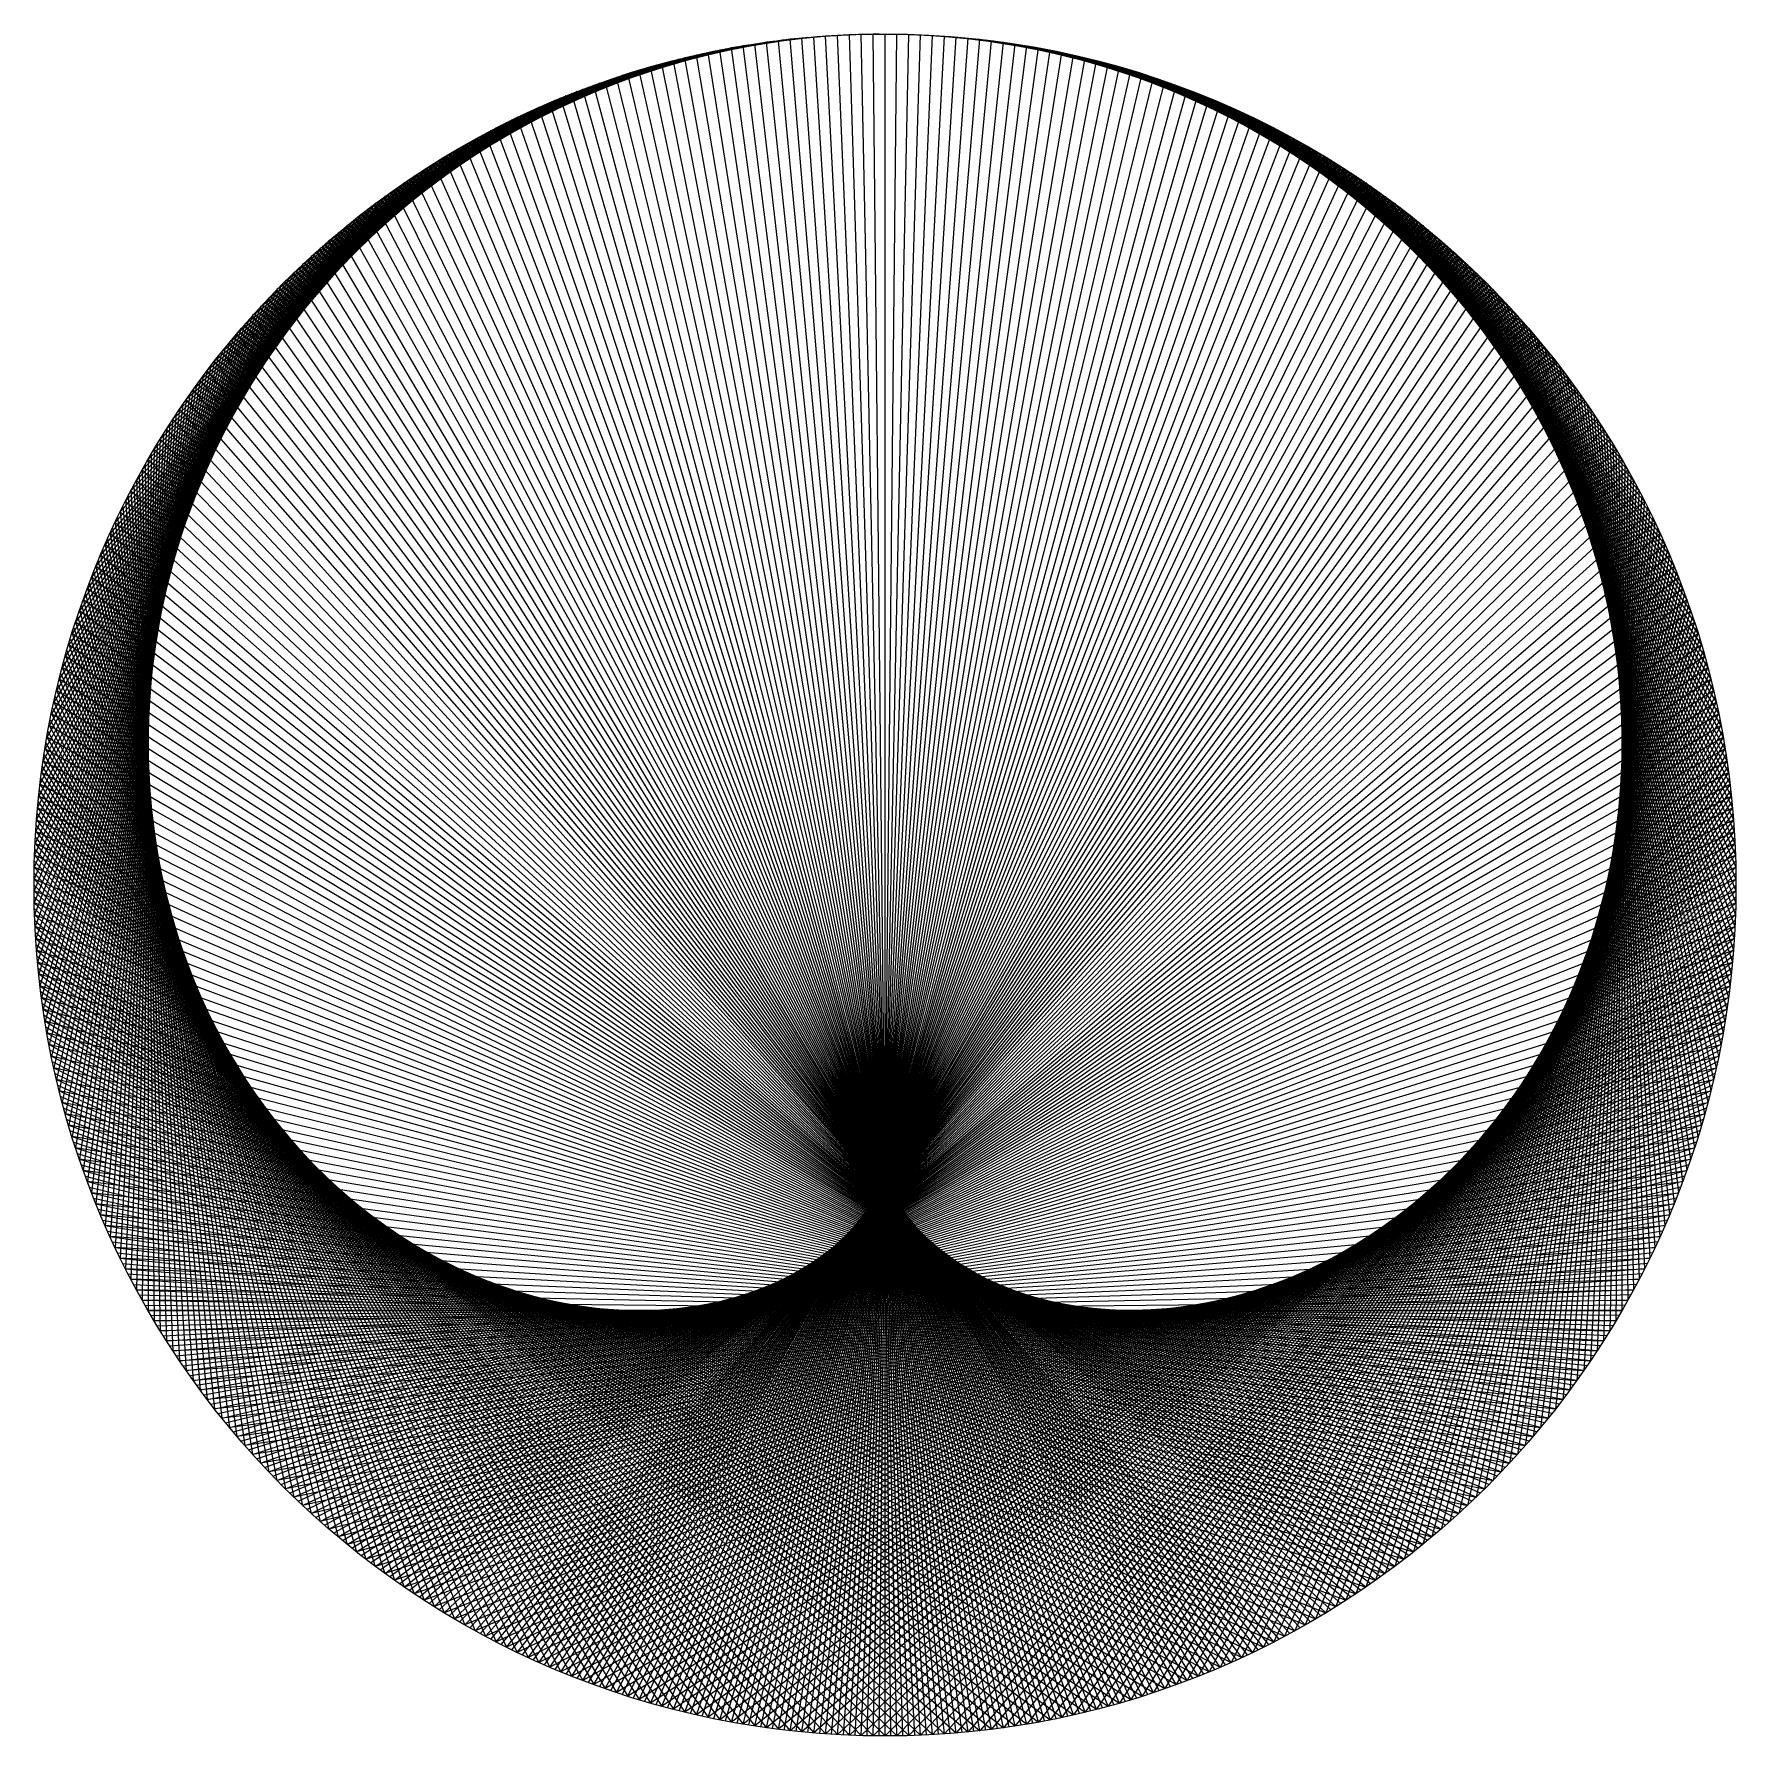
# Model space of a CAD drawing. Header units: metres. Extents: x -100 to 100, y -100 to 100.
import ezdxf

# ---------------------------------------------------------------- set-up
doc = ezdxf.new("R2010")
doc.units = ezdxf.units.M

msp = doc.modelspace()

# ---------------------------------------------------------------- linework, layer by layer
at = {"true_color": 0x00ffff}
msp.add_line((0, 100), (0, 100), dxfattribs=at)
at = {"true_color": 0xff0000}
msp.add_line((0, -100), (0, 100), dxfattribs=at)
at = {"true_color": 0x0fefef}
for p, q in [((-19.42, 98.1), (-38.11, 92.45)), ((19.42, 98.1), (38.11, 92.45))]:
    msp.add_line(p, q, dxfattribs=at)
at = {"true_color": 0x0eefef}
for p, q in [((-18.74, 98.23), (-36.81, 92.98)), ((18.74, 98.23), (36.81, 92.98))]:
    msp.add_line(p, q, dxfattribs=at)
at = {"true_color": 0x0ef0f0}
for p, q in [((-18.05, 98.36), (-35.51, 93.48)), ((18.05, 98.36), (35.51, 93.48))]:
    msp.add_line(p, q, dxfattribs=at)
at = {"true_color": 0x0df0f0}
for p, q in [((-17.36, 98.48), (-34.2, 93.97)), ((17.36, 98.48), (34.2, 93.97))]:
    msp.add_line(p, q, dxfattribs=at)
at = {"true_color": 0x0df1f1}
for p, q in [((-16.68, 98.6), (-32.89, 94.44)), ((16.68, 98.6), (32.89, 94.44))]:
    msp.add_line(p, q, dxfattribs=at)
at = {"true_color": 0x0cf2f2}
for p, q in [((-15.99, 98.71), (-31.56, 94.89)), ((-15.3, 98.82), (-30.24, 95.32)), ((15.3, 98.82), (30.24, 95.32)), ((15.99, 98.71), (31.56, 94.89))]:
    msp.add_line(p, q, dxfattribs=at)
at = {"true_color": 0x0bf3f3}
for p, q in [((-14.61, 98.93), (-28.9, 95.73)), ((-13.92, 99.03), (-27.56, 96.13)), ((13.92, 99.03), (27.56, 96.13)), ((14.61, 98.93), (28.9, 95.73))]:
    msp.add_line(p, q, dxfattribs=at)
at = {"true_color": 0x0af4f4}
for p, q in [((-13.23, 99.12), (-26.22, 96.5)), ((-12.53, 99.21), (-24.87, 96.86)), ((12.53, 99.21), (24.87, 96.86)), ((13.23, 99.12), (26.22, 96.5))]:
    msp.add_line(p, q, dxfattribs=at)
at = {"true_color": 0x09f5f5}
for p, q in [((-11.84, 99.3), (-23.51, 97.2)), ((11.84, 99.3), (23.51, 97.2))]:
    msp.add_line(p, q, dxfattribs=at)
at = {"true_color": 0x08f6f6}
for p, q in [((-11.15, 99.38), (-22.15, 97.51)), ((-10.45, 99.45), (-20.79, 97.81)), ((10.45, 99.45), (20.79, 97.81)), ((11.15, 99.38), (22.15, 97.51))]:
    msp.add_line(p, q, dxfattribs=at)
at = {"true_color": 0x07f7f7}
for p, q in [((-9.76, 99.52), (-19.42, 98.1)), ((-9.06, 99.59), (-18.05, 98.36)), ((9.06, 99.59), (18.05, 98.36)), ((9.76, 99.52), (19.42, 98.1))]:
    msp.add_line(p, q, dxfattribs=at)
at = {"true_color": 0xfe0000}
for p, q in [((9.76, -99.52), (-19.42, 98.1)), ((9.06, -99.59), (-18.05, 98.36)), ((8.37, -99.65), (-16.68, 98.6)), ((7.67, -99.71), (-15.3, 98.82)), ((6.98, -99.76), (-13.92, 99.03)), ((6.28, -99.8), (-12.53, 99.21)), ((5.58, -99.84), (-11.15, 99.38)), ((4.88, -99.88), (-9.76, 99.52)), ((-9.76, -99.52), (19.42, 98.1)), ((-9.06, -99.59), (18.05, 98.36)), ((4.19, -99.91), (-8.37, 99.65)), ((-8.37, -99.65), (16.68, 98.6)), ((-7.67, -99.71), (15.3, 98.82)), ((3.49, -99.94), (-6.98, 99.76)), ((-6.98, -99.76), (13.92, 99.03)), ((-6.28, -99.8), (12.53, 99.21)), ((2.79, -99.96), (-5.58, 99.84)), ((-5.58, -99.84), (11.15, 99.38)), ((-4.88, -99.88), (9.76, 99.52)), ((2.09, -99.98), (-4.19, 99.91)), ((-4.19, -99.91), (8.37, 99.65)), ((-3.49, -99.94), (6.98, 99.76)), ((1.4, -99.99), (-2.79, 99.96)), ((-2.79, -99.96), (5.58, 99.84)), ((-2.09, -99.98), (4.19, 99.91)), ((0.7, -100), (-1.4, 99.99)), ((-1.4, -99.99), (2.79, 99.96)), ((-0.7, -100), (1.4, 99.99))]:
    msp.add_line(p, q, dxfattribs=at)
at = {"true_color": 0x06f8f8}
for p, q in [((-8.37, 99.65), (-16.68, 98.6)), ((-7.67, 99.71), (-15.3, 98.82)), ((7.67, 99.71), (15.3, 98.82)), ((8.37, 99.65), (16.68, 98.6))]:
    msp.add_line(p, q, dxfattribs=at)
at = {"true_color": 0x05f9f9}
for p, q in [((-6.98, 99.76), (-13.92, 99.03)), ((6.98, 99.76), (13.92, 99.03))]:
    msp.add_line(p, q, dxfattribs=at)
at = {"true_color": 0x04fafa}
for p, q in [((-6.28, 99.8), (-12.53, 99.21)), ((-5.58, 99.84), (-11.15, 99.38)), ((5.58, 99.84), (11.15, 99.38)), ((6.28, 99.8), (12.53, 99.21))]:
    msp.add_line(p, q, dxfattribs=at)
at = {"true_color": 0x03fbfb}
for p, q in [((-4.88, 99.88), (-9.76, 99.52)), ((-4.19, 99.91), (-8.37, 99.65)), ((4.19, 99.91), (8.37, 99.65)), ((4.88, 99.88), (9.76, 99.52))]:
    msp.add_line(p, q, dxfattribs=at)
at = {"true_color": 0x02fcfc}
for p, q in [((-3.49, 99.94), (-6.98, 99.76)), ((-2.79, 99.96), (-5.58, 99.84)), ((2.79, 99.96), (5.58, 99.84)), ((3.49, 99.94), (6.98, 99.76))]:
    msp.add_line(p, q, dxfattribs=at)
at = {"true_color": 0x01fdfd}
for p, q in [((-2.09, 99.98), (-4.19, 99.91)), ((-1.4, 99.99), (-2.79, 99.96)), ((1.4, 99.99), (2.79, 99.96)), ((2.09, 99.98), (4.19, 99.91))]:
    msp.add_line(p, q, dxfattribs=at)
at = {"true_color": 0x00fefe}
for p, q in [((-0.7, 100), (-1.4, 99.99)), ((0.7, 100), (1.4, 99.99))]:
    msp.add_line(p, q, dxfattribs=at)
at = {"true_color": 0x16e8e8}
for p, q in [((-27.56, 96.13), (-52.99, 84.8)), ((27.56, 96.13), (52.99, 84.8)), ((-28.23, 95.93), (-54.17, 84.06)), ((28.23, 95.93), (54.17, 84.06))]:
    msp.add_line(p, q, dxfattribs=at)
at = {"true_color": 0x15e9e9}
for p, q in [((-26.89, 96.32), (-51.8, 85.54)), ((-26.22, 96.5), (-50.6, 86.25)), ((26.22, 96.5), (50.6, 86.25)), ((26.89, 96.32), (51.8, 85.54))]:
    msp.add_line(p, q, dxfattribs=at)
at = {"true_color": 0x14eaea}
for p, q in [((-25.54, 96.68), (-49.39, 86.95)), ((-24.87, 96.86), (-48.18, 87.63)), ((24.87, 96.86), (48.18, 87.63)), ((25.54, 96.68), (49.39, 86.95))]:
    msp.add_line(p, q, dxfattribs=at)
at = {"true_color": 0x13ebeb}
for p, q in [((-24.19, 97.03), (-46.95, 88.29)), ((24.19, 97.03), (46.95, 88.29))]:
    msp.add_line(p, q, dxfattribs=at)
at = {"true_color": 0x12ebeb}
for p, q in [((-23.51, 97.2), (-45.71, 88.94)), ((23.51, 97.2), (45.71, 88.94))]:
    msp.add_line(p, q, dxfattribs=at)
at = {"true_color": 0x12ecec}
for p, q in [((-22.84, 97.36), (-44.46, 89.57)), ((22.84, 97.36), (44.46, 89.57))]:
    msp.add_line(p, q, dxfattribs=at)
at = {"true_color": 0x11eded}
for p, q in [((-22.15, 97.51), (-43.21, 90.18)), ((-21.47, 97.67), (-41.95, 90.78)), ((21.47, 97.67), (41.95, 90.78)), ((22.15, 97.51), (43.21, 90.18))]:
    msp.add_line(p, q, dxfattribs=at)
at = {"true_color": 0x10eeee}
for p, q in [((-20.79, 97.81), (-40.67, 91.35)), ((-20.11, 97.96), (-39.39, 91.91)), ((20.11, 97.96), (39.39, 91.91)), ((20.79, 97.81), (40.67, 91.35))]:
    msp.add_line(p, q, dxfattribs=at)
at = {"true_color": 0xfd0101}
for p, q in [((13.92, -99.03), (-27.56, 96.13)), ((13.23, -99.12), (-26.22, 96.5)), ((12.53, -99.21), (-24.87, 96.86)), ((11.84, -99.3), (-23.51, 97.2)), ((11.15, -99.38), (-22.15, 97.51)), ((10.45, -99.45), (-20.79, 97.81)), ((-13.92, -99.03), (27.56, 96.13)), ((-13.23, -99.12), (26.22, 96.5)), ((-12.53, -99.21), (24.87, 96.86)), ((-11.84, -99.3), (23.51, 97.2)), ((-11.15, -99.38), (22.15, 97.51)), ((-10.45, -99.45), (20.79, 97.81))]:
    msp.add_line(p, q, dxfattribs=at)
at = {"true_color": 0x1be3e3}
for p, q in [((-33.55, 94.21), (-63.2, 77.49)), ((33.55, 94.21), (63.2, 77.49))]:
    msp.add_line(p, q, dxfattribs=at)
at = {"true_color": 0x1ae4e4}
for p, q in [((-32.89, 94.44), (-62.11, 78.37)), ((-32.23, 94.66), (-61.01, 79.23)), ((32.23, 94.66), (61.01, 79.23)), ((32.89, 94.44), (62.11, 78.37))]:
    msp.add_line(p, q, dxfattribs=at)
at = {"true_color": 0x19e5e5}
for p, q in [((-31.56, 94.89), (-59.9, 80.07)), ((-30.9, 95.11), (-58.78, 80.9)), ((30.9, 95.11), (58.78, 80.9)), ((31.56, 94.89), (59.9, 80.07))]:
    msp.add_line(p, q, dxfattribs=at)
at = {"true_color": 0x18e6e6}
for p, q in [((-30.24, 95.32), (-57.64, 81.71)), ((30.24, 95.32), (57.64, 81.71))]:
    msp.add_line(p, q, dxfattribs=at)
at = {"true_color": 0x17e6e6}
for p, q in [((-29.57, 95.53), (-56.5, 82.51)), ((29.57, 95.53), (56.5, 82.51))]:
    msp.add_line(p, q, dxfattribs=at)
at = {"true_color": 0x17e7e7}
for p, q in [((-28.9, 95.73), (-55.34, 83.29)), ((28.9, 95.73), (55.34, 83.29))]:
    msp.add_line(p, q, dxfattribs=at)
at = {"true_color": 0xfc0202}
for p, q in [((16.68, -98.6), (-32.89, 94.44)), ((15.99, -98.71), (-31.56, 94.89)), ((15.3, -98.82), (-30.24, 95.32)), ((14.61, -98.93), (-28.9, 95.73)), ((-16.68, -98.6), (32.89, 94.44)), ((-15.99, -98.71), (31.56, 94.89)), ((-15.3, -98.82), (30.24, 95.32)), ((-14.61, -98.93), (28.9, 95.73)), ((17.36, -98.48), (-34.2, 93.97)), ((-17.36, -98.48), (34.2, 93.97))]:
    msp.add_line(p, q, dxfattribs=at)
at = {"true_color": 0x1fdfdf}
for p, q in [((-38.75, 92.19), (-71.45, 69.97)), ((-38.11, 92.45), (-70.46, 70.96)), ((38.11, 92.45), (70.46, 70.96)), ((38.75, 92.19), (71.45, 69.97))]:
    msp.add_line(p, q, dxfattribs=at)
at = {"true_color": 0x1ee0e0}
for p, q in [((-37.46, 92.72), (-69.47, 71.93)), ((37.46, 92.72), (69.47, 71.93))]:
    msp.add_line(p, q, dxfattribs=at)
at = {"true_color": 0x1de0e0}
for p, q in [((-36.81, 92.98), (-68.45, 72.9)), ((36.81, 92.98), (68.45, 72.9))]:
    msp.add_line(p, q, dxfattribs=at)
at = {"true_color": 0x1de1e1}
for p, q in [((-36.16, 93.23), (-67.43, 73.85)), ((36.16, 93.23), (67.43, 73.85))]:
    msp.add_line(p, q, dxfattribs=at)
at = {"true_color": 0x1ce1e1}
for p, q in [((-35.51, 93.48), (-66.39, 74.78)), ((35.51, 93.48), (66.39, 74.78))]:
    msp.add_line(p, q, dxfattribs=at)
at = {"true_color": 0x1ce2e2}
for p, q in [((-34.86, 93.73), (-65.34, 75.7)), ((34.86, 93.73), (65.34, 75.7))]:
    msp.add_line(p, q, dxfattribs=at)
at = {"true_color": 0x1be2e2}
for p, q in [((-34.2, 93.97), (-64.28, 76.6)), ((34.2, 93.97), (64.28, 76.6))]:
    msp.add_line(p, q, dxfattribs=at)
at = {"true_color": 0xfb0303}
for p, q in [((19.42, -98.1), (-38.11, 92.45)), ((18.74, -98.23), (-36.81, 92.98)), ((18.05, -98.36), (-35.51, 93.48)), ((-19.42, -98.1), (38.11, 92.45)), ((-18.74, -98.23), (36.81, 92.98)), ((-18.05, -98.36), (35.51, 93.48)), ((22.15, -97.51), (-43.21, 90.18)), ((21.47, -97.67), (-41.95, 90.78)), ((20.79, -97.81), (-40.67, 91.35)), ((20.11, -97.96), (-39.39, 91.91)), ((-22.15, -97.51), (43.21, 90.18)), ((-21.47, -97.67), (41.95, 90.78)), ((-20.79, -97.81), (40.67, 91.35)), ((-20.11, -97.96), (39.39, 91.91))]:
    msp.add_line(p, q, dxfattribs=at)
at = {"true_color": 0x23dbdb}
for p, q in [((-43.21, 90.18), (-77.93, 62.66)), ((-42.58, 90.48), (-77.05, 63.74)), ((42.58, 90.48), (77.05, 63.74)), ((43.21, 90.18), (77.93, 62.66))]:
    msp.add_line(p, q, dxfattribs=at)
at = {"true_color": 0x22dcdc}
for p, q in [((-41.95, 90.78), (-76.15, 64.81)), ((41.95, 90.78), (76.15, 64.81))]:
    msp.add_line(p, q, dxfattribs=at)
at = {"true_color": 0x21dcdc}
for p, q in [((-41.31, 91.07), (-75.24, 65.87)), ((41.31, 91.07), (75.24, 65.87))]:
    msp.add_line(p, q, dxfattribs=at)
at = {"true_color": 0x21dddd}
for p, q in [((-40.67, 91.35), (-74.31, 66.91)), ((40.67, 91.35), (74.31, 66.91))]:
    msp.add_line(p, q, dxfattribs=at)
at = {"true_color": 0x20dddd}
for p, q in [((-40.03, 91.64), (-73.37, 67.94)), ((40.03, 91.64), (73.37, 67.94))]:
    msp.add_line(p, q, dxfattribs=at)
at = {"true_color": 0x20dede}
for p, q in [((-39.39, 91.91), (-72.42, 68.96)), ((39.39, 91.91), (72.42, 68.96))]:
    msp.add_line(p, q, dxfattribs=at)
at = {"true_color": 0x26d7d7}
for p, q in [((-46.95, 88.29), (-82.9, 55.92)), ((46.95, 88.29), (82.9, 55.92))]:
    msp.add_line(p, q, dxfattribs=at)
at = {"true_color": 0x26d8d8}
for p, q in [((-46.33, 88.62), (-82.11, 57.07)), ((46.33, 88.62), (82.11, 57.07))]:
    msp.add_line(p, q, dxfattribs=at)
at = {"true_color": 0x25d8d8}
for p, q in [((-45.71, 88.94), (-81.31, 58.21)), ((45.71, 88.94), (81.31, 58.21))]:
    msp.add_line(p, q, dxfattribs=at)
at = {"true_color": 0x25d9d9}
for p, q in [((-45.09, 89.26), (-80.49, 59.34)), ((45.09, 89.26), (80.49, 59.34))]:
    msp.add_line(p, q, dxfattribs=at)
at = {"true_color": 0x24dada}
for p, q in [((-44.46, 89.57), (-79.65, 60.46)), ((-43.84, 89.88), (-78.8, 61.57)), ((43.84, 89.88), (78.8, 61.57)), ((44.46, 89.57), (79.65, 60.46))]:
    msp.add_line(p, q, dxfattribs=at)
at = {"true_color": 0xfa0404}
for p, q in [((24.19, -97.03), (-46.95, 88.29)), ((23.51, -97.2), (-45.71, 88.94)), ((22.84, -97.36), (-44.46, 89.57)), ((-24.19, -97.03), (46.95, 88.29)), ((-23.51, -97.2), (45.71, 88.94)), ((-22.84, -97.36), (44.46, 89.57))]:
    msp.add_line(p, q, dxfattribs=at)
at = {"true_color": 0x2ad4d4}
for p, q in [((-50.6, 86.25), (-87.29, 48.79)), ((50.6, 86.25), (87.29, 48.79)), ((-51.2, 85.9), (-87.96, 47.56)), ((51.2, 85.9), (87.96, 47.56))]:
    msp.add_line(p, q, dxfattribs=at)
at = {"true_color": 0x29d5d5}
for p, q in [((-50, 86.6), (-86.6, 50)), ((-49.39, 86.95), (-85.9, 51.2)), ((49.39, 86.95), (85.9, 51.2)), ((50, 86.6), (86.6, 50))]:
    msp.add_line(p, q, dxfattribs=at)
at = {"true_color": 0x28d6d6}
for p, q in [((-48.79, 87.29), (-85.17, 52.4)), ((48.79, 87.29), (85.17, 52.4))]:
    msp.add_line(p, q, dxfattribs=at)
at = {"true_color": 0x27d6d6}
for p, q in [((-48.18, 87.63), (-84.43, 53.58)), ((48.18, 87.63), (84.43, 53.58))]:
    msp.add_line(p, q, dxfattribs=at)
at = {"true_color": 0x27d7d7}
for p, q in [((-47.56, 87.96), (-83.68, 54.76)), ((47.56, 87.96), (83.68, 54.76))]:
    msp.add_line(p, q, dxfattribs=at)
at = {"true_color": 0xf90505}
for p, q in [((26.22, -96.5), (-50.6, 86.25)), ((25.54, -96.68), (-49.39, 86.95)), ((24.87, -96.86), (-48.18, 87.63)), ((-26.22, -96.5), (50.6, 86.25)), ((-25.54, -96.68), (49.39, 86.95)), ((-24.87, -96.86), (48.18, 87.63))]:
    msp.add_line(p, q, dxfattribs=at)
at = {"true_color": 0x2dd1d1}
for p, q in [((-54.17, 84.06), (-91.07, 41.31)), ((54.17, 84.06), (91.07, 41.31))]:
    msp.add_line(p, q, dxfattribs=at)
at = {"true_color": 0x2cd1d1}
for p, q in [((-53.58, 84.43), (-90.48, 42.58)), ((53.58, 84.43), (90.48, 42.58))]:
    msp.add_line(p, q, dxfattribs=at)
at = {"true_color": 0x2cd2d2}
for p, q in [((-52.99, 84.8), (-89.88, 43.84)), ((52.99, 84.8), (89.88, 43.84))]:
    msp.add_line(p, q, dxfattribs=at)
at = {"true_color": 0x2bd2d2}
for p, q in [((-52.4, 85.17), (-89.26, 45.09)), ((52.4, 85.17), (89.26, 45.09))]:
    msp.add_line(p, q, dxfattribs=at)
at = {"true_color": 0x2bd3d3}
for p, q in [((-51.8, 85.54), (-88.62, 46.33)), ((51.8, 85.54), (88.62, 46.33))]:
    msp.add_line(p, q, dxfattribs=at)
at = {"true_color": 0xf80606}
for p, q in [((28.23, -95.93), (-54.17, 84.06)), ((27.56, -96.13), (-52.99, 84.8)), ((26.89, -96.32), (-51.8, 85.54)), ((-28.23, -95.93), (54.17, 84.06)), ((-27.56, -96.13), (52.99, 84.8)), ((-26.89, -96.32), (51.8, 85.54)), ((29.57, -95.53), (-56.5, 82.51)), ((28.9, -95.73), (-55.34, 83.29)), ((-29.57, -95.53), (56.5, 82.51)), ((-28.9, -95.73), (55.34, 83.29))]:
    msp.add_line(p, q, dxfattribs=at)
at = {"true_color": 0x2fcece}
for p, q in [((-57.07, 82.11), (-93.73, 34.86)), ((57.07, 82.11), (93.73, 34.86))]:
    msp.add_line(p, q, dxfattribs=at)
at = {"true_color": 0x2fcfcf}
for p, q in [((-56.5, 82.51), (-93.23, 36.16)), ((56.5, 82.51), (93.23, 36.16))]:
    msp.add_line(p, q, dxfattribs=at)
at = {"true_color": 0x2ecfcf}
for p, q in [((-55.92, 82.9), (-92.72, 37.46)), ((55.92, 82.9), (92.72, 37.46))]:
    msp.add_line(p, q, dxfattribs=at)
at = {"true_color": 0x2ed0d0}
for p, q in [((-55.34, 83.29), (-92.19, 38.75)), ((55.34, 83.29), (92.19, 38.75))]:
    msp.add_line(p, q, dxfattribs=at)
at = {"true_color": 0x2dd0d0}
for p, q in [((-54.76, 83.68), (-91.64, 40.03)), ((54.76, 83.68), (91.64, 40.03))]:
    msp.add_line(p, q, dxfattribs=at)
at = {"true_color": 0x32cbcb}
for p, q in [((-59.9, 80.07), (-95.93, 28.23)), ((59.9, 80.07), (95.93, 28.23))]:
    msp.add_line(p, q, dxfattribs=at)
at = {"true_color": 0x32cccc}
for p, q in [((-59.34, 80.49), (-95.53, 29.57)), ((59.34, 80.49), (95.53, 29.57))]:
    msp.add_line(p, q, dxfattribs=at)
at = {"true_color": 0x31cccc}
for p, q in [((-58.78, 80.9), (-95.11, 30.9)), ((58.78, 80.9), (95.11, 30.9))]:
    msp.add_line(p, q, dxfattribs=at)
at = {"true_color": 0x31cdcd}
for p, q in [((-58.21, 81.31), (-94.66, 32.23)), ((58.21, 81.31), (94.66, 32.23))]:
    msp.add_line(p, q, dxfattribs=at)
at = {"true_color": 0x30cece}
for p, q in [((-57.64, 81.71), (-94.21, 33.55)), ((57.64, 81.71), (94.21, 33.55))]:
    msp.add_line(p, q, dxfattribs=at)
at = {"true_color": 0xf60808}
for p, q in [((31.56, -94.89), (-59.9, 80.07)), ((-31.56, -94.89), (59.9, 80.07)), ((32.89, -94.44), (-62.11, 78.37)), ((32.23, -94.66), (-61.01, 79.23)), ((-32.89, -94.44), (62.11, 78.37)), ((-32.23, -94.66), (61.01, 79.23))]:
    msp.add_line(p, q, dxfattribs=at)
at = {"true_color": 0xf70707}
for p, q in [((30.9, -95.11), (-58.78, 80.9)), ((30.24, -95.32), (-57.64, 81.71)), ((-30.9, -95.11), (58.78, 80.9)), ((-30.24, -95.32), (57.64, 81.71))]:
    msp.add_line(p, q, dxfattribs=at)
at = {"true_color": 0x34c9c9}
for p, q in [((-62.11, 78.37), (-97.36, 22.84)), ((62.11, 78.37), (97.36, 22.84))]:
    msp.add_line(p, q, dxfattribs=at)
at = {"true_color": 0x34caca}
for p, q in [((-61.57, 78.8), (-97.03, 24.19)), ((61.57, 78.8), (97.03, 24.19))]:
    msp.add_line(p, q, dxfattribs=at)
at = {"true_color": 0x33caca}
for p, q in [((-61.01, 79.23), (-96.68, 25.54)), ((61.01, 79.23), (96.68, 25.54))]:
    msp.add_line(p, q, dxfattribs=at)
at = {"true_color": 0x33cbcb}
for p, q in [((-60.46, 79.65), (-96.32, 26.89)), ((60.46, 79.65), (96.32, 26.89))]:
    msp.add_line(p, q, dxfattribs=at)
at = {"true_color": 0x37c7c7}
for p, q in [((-64.81, 76.15), (-98.71, 15.99)), ((64.81, 76.15), (98.71, 15.99))]:
    msp.add_line(p, q, dxfattribs=at)
at = {"true_color": 0x36c7c7}
for p, q in [((-64.28, 76.6), (-98.48, 17.36)), ((64.28, 76.6), (98.48, 17.36))]:
    msp.add_line(p, q, dxfattribs=at)
at = {"true_color": 0x36c8c8}
for p, q in [((-63.74, 77.05), (-98.23, 18.74)), ((63.74, 77.05), (98.23, 18.74))]:
    msp.add_line(p, q, dxfattribs=at)
at = {"true_color": 0x35c8c8}
for p, q in [((-63.2, 77.49), (-97.96, 20.11)), ((63.2, 77.49), (97.96, 20.11))]:
    msp.add_line(p, q, dxfattribs=at)
at = {"true_color": 0x35c9c9}
for p, q in [((-62.66, 77.93), (-97.67, 21.47)), ((62.66, 77.93), (97.67, 21.47))]:
    msp.add_line(p, q, dxfattribs=at)
at = {"true_color": 0xf50909}
for p, q in [((34.2, -93.97), (-64.28, 76.6)), ((33.55, -94.21), (-63.2, 77.49)), ((-34.2, -93.97), (64.28, 76.6)), ((-33.55, -94.21), (63.2, 77.49))]:
    msp.add_line(p, q, dxfattribs=at)
at = {"true_color": 0x39c5c5}
for p, q in [((-66.91, 74.31), (-99.45, 10.45)), ((-66.39, 74.78), (-99.3, 11.84)), ((66.39, 74.78), (99.3, 11.84)), ((66.91, 74.31), (99.45, 10.45))]:
    msp.add_line(p, q, dxfattribs=at)
at = {"true_color": 0x38c6c6}
for p, q in [((-65.87, 75.24), (-99.12, 13.23)), ((65.87, 75.24), (99.12, 13.23))]:
    msp.add_line(p, q, dxfattribs=at)
at = {"true_color": 0x37c6c6}
for p, q in [((-65.34, 75.7), (-98.93, 14.61)), ((65.34, 75.7), (98.93, 14.61))]:
    msp.add_line(p, q, dxfattribs=at)
at = {"true_color": 0xf40a0a}
for p, q in [((35.51, -93.48), (-66.39, 74.78)), ((34.86, -93.73), (-65.34, 75.7)), ((-35.51, -93.48), (66.39, 74.78)), ((-34.86, -93.73), (65.34, 75.7)), ((36.81, -92.98), (-68.45, 72.9)), ((36.16, -93.23), (-67.43, 73.85)), ((-36.81, -92.98), (68.45, 72.9)), ((-36.16, -93.23), (67.43, 73.85))]:
    msp.add_line(p, q, dxfattribs=at)
at = {"true_color": 0x3bc2c2}
for p, q in [((-68.96, 72.42), (-99.88, 4.88)), ((68.96, 72.42), (99.88, 4.88))]:
    msp.add_line(p, q, dxfattribs=at)
at = {"true_color": 0x3bc3c3}
for p, q in [((-68.45, 72.9), (-99.8, 6.28)), ((68.45, 72.9), (99.8, 6.28))]:
    msp.add_line(p, q, dxfattribs=at)
at = {"true_color": 0x3ac3c3}
for p, q in [((-67.94, 73.37), (-99.71, 7.67)), ((67.94, 73.37), (99.71, 7.67))]:
    msp.add_line(p, q, dxfattribs=at)
at = {"true_color": 0x3ac4c4}
for p, q in [((-67.43, 73.85), (-99.59, 9.06)), ((67.43, 73.85), (99.59, 9.06))]:
    msp.add_line(p, q, dxfattribs=at)
at = {"true_color": 0x3dc1c1}
for p, q in [((-70.46, 70.96), (-100, 0.7)), ((70.46, 70.96), (100, 0.7))]:
    msp.add_line(p, q, dxfattribs=at)
at = {"true_color": 0x3dc0c0}
for p, q in [((-70.96, 70.46), (-100, -0.7)), ((70.96, 70.46), (100, -0.7))]:
    msp.add_line(p, q, dxfattribs=at)
at = {"true_color": 0x3cc1c1}
for p, q in [((-69.97, 71.45), (-99.98, 2.09)), ((69.97, 71.45), (99.98, 2.09))]:
    msp.add_line(p, q, dxfattribs=at)
at = {"true_color": 0x3cc2c2}
for p, q in [((-69.47, 71.93), (-99.94, 3.49)), ((69.47, 71.93), (99.94, 3.49))]:
    msp.add_line(p, q, dxfattribs=at)
at = {"true_color": 0xf30b0b}
for p, q in [((38.11, -92.45), (-70.46, 70.96)), ((37.46, -92.72), (-69.47, 71.93)), ((-38.11, -92.45), (70.46, 70.96)), ((-37.46, -92.72), (69.47, 71.93))]:
    msp.add_line(p, q, dxfattribs=at)
at = {"true_color": 0x3ec0c0}
for p, q in [((-71.45, 69.97), (-99.98, -2.09)), ((71.45, 69.97), (99.98, -2.09))]:
    msp.add_line(p, q, dxfattribs=at)
at = {"true_color": 0x3ebfbf}
for p, q in [((-71.93, 69.47), (-99.94, -3.49)), ((71.93, 69.47), (99.94, -3.49))]:
    msp.add_line(p, q, dxfattribs=at)
at = {"true_color": 0x3fbfbf}
for p, q in [((-72.42, 68.96), (-99.88, -4.88)), ((72.42, 68.96), (99.88, -4.88))]:
    msp.add_line(p, q, dxfattribs=at)
at = {"true_color": 0x3fbebe}
for p, q in [((-72.9, 68.45), (-99.8, -6.28)), ((72.9, 68.45), (99.8, -6.28))]:
    msp.add_line(p, q, dxfattribs=at)
at = {"true_color": 0xf10d0d}
for p, q in [((39.39, -91.91), (-72.42, 68.96)), ((-39.39, -91.91), (72.42, 68.96)), ((40.67, -91.35), (-74.31, 66.91)), ((40.03, -91.64), (-73.37, 67.94)), ((-40.67, -91.35), (74.31, 66.91)), ((-40.03, -91.64), (73.37, 67.94)), ((41.31, -91.07), (-75.24, 65.87)), ((-41.31, -91.07), (75.24, 65.87))]:
    msp.add_line(p, q, dxfattribs=at)
at = {"true_color": 0xf20c0c}
for p, q in [((38.75, -92.19), (-71.45, 69.97)), ((-38.75, -92.19), (71.45, 69.97))]:
    msp.add_line(p, q, dxfattribs=at)
at = {"true_color": 0x40bebe}
for p, q in [((-73.37, 67.94), (-99.71, -7.67)), ((73.37, 67.94), (99.71, -7.67))]:
    msp.add_line(p, q, dxfattribs=at)
at = {"true_color": 0x40bdbd}
for p, q in [((-73.85, 67.43), (-99.59, -9.06)), ((73.85, 67.43), (99.59, -9.06))]:
    msp.add_line(p, q, dxfattribs=at)
at = {"true_color": 0x41bdbd}
for p, q in [((-74.31, 66.91), (-99.45, -10.45)), ((74.31, 66.91), (99.45, -10.45))]:
    msp.add_line(p, q, dxfattribs=at)
at = {"true_color": 0x41bcbc}
for p, q in [((-74.78, 66.39), (-99.3, -11.84)), ((74.78, 66.39), (99.3, -11.84))]:
    msp.add_line(p, q, dxfattribs=at)
at = {"true_color": 0x42bcbc}
for p, q in [((-75.24, 65.87), (-99.12, -13.23)), ((75.24, 65.87), (99.12, -13.23))]:
    msp.add_line(p, q, dxfattribs=at)
at = {"true_color": 0x42bbbb}
for p, q in [((-75.7, 65.34), (-98.93, -14.61)), ((75.7, 65.34), (98.93, -14.61))]:
    msp.add_line(p, q, dxfattribs=at)
at = {"true_color": 0x43bbbb}
for p, q in [((-76.15, 64.81), (-98.71, -15.99)), ((76.15, 64.81), (98.71, -15.99))]:
    msp.add_line(p, q, dxfattribs=at)
at = {"true_color": 0x43baba}
for p, q in [((-76.6, 64.28), (-98.48, -17.36)), ((76.6, 64.28), (98.48, -17.36))]:
    msp.add_line(p, q, dxfattribs=at)
at = {"true_color": 0xf00e0e}
for p, q in [((41.95, -90.78), (-76.15, 64.81)), ((-41.95, -90.78), (76.15, 64.81)), ((42.58, -90.48), (-77.05, 63.74)), ((-42.58, -90.48), (77.05, 63.74))]:
    msp.add_line(p, q, dxfattribs=at)
at = {"true_color": 0x44baba}
for p, q in [((-77.05, 63.74), (-98.23, -18.74)), ((77.05, 63.74), (98.23, -18.74))]:
    msp.add_line(p, q, dxfattribs=at)
at = {"true_color": 0x44b9b9}
for p, q in [((-77.49, 63.2), (-97.96, -20.11)), ((77.49, 63.2), (97.96, -20.11))]:
    msp.add_line(p, q, dxfattribs=at)
at = {"true_color": 0x45b9b9}
for p, q in [((-77.93, 62.66), (-97.67, -21.47)), ((77.93, 62.66), (97.67, -21.47))]:
    msp.add_line(p, q, dxfattribs=at)
at = {"true_color": 0x45b8b8}
for p, q in [((-78.37, 62.11), (-97.36, -22.84)), ((78.37, 62.11), (97.36, -22.84))]:
    msp.add_line(p, q, dxfattribs=at)
at = {"true_color": 0xef0f0f}
for p, q in [((43.21, -90.18), (-77.93, 62.66)), ((-43.21, -90.18), (77.93, 62.66))]:
    msp.add_line(p, q, dxfattribs=at)
at = {"true_color": 0x46b8b8}
for p, q in [((-78.8, 61.57), (-97.03, -24.19)), ((78.8, 61.57), (97.03, -24.19))]:
    msp.add_line(p, q, dxfattribs=at)
at = {"true_color": 0x46b7b7}
for p, q in [((-79.23, 61.01), (-96.68, -25.54)), ((79.23, 61.01), (96.68, -25.54))]:
    msp.add_line(p, q, dxfattribs=at)
at = {"true_color": 0x47b7b7}
for p, q in [((-79.65, 60.46), (-96.32, -26.89)), ((79.65, 60.46), (96.32, -26.89))]:
    msp.add_line(p, q, dxfattribs=at)
at = {"true_color": 0xee1010}
for p, q in [((44.46, -89.57), (-79.65, 60.46)), ((43.84, -89.88), (-78.8, 61.57)), ((-44.46, -89.57), (79.65, 60.46)), ((-43.84, -89.88), (78.8, 61.57))]:
    msp.add_line(p, q, dxfattribs=at)
at = {"true_color": 0x47b6b6}
for p, q in [((-80.07, 59.9), (-95.93, -28.23)), ((80.07, 59.9), (95.93, -28.23))]:
    msp.add_line(p, q, dxfattribs=at)
at = {"true_color": 0x48b6b6}
for p, q in [((-80.49, 59.34), (-95.53, -29.57)), ((80.49, 59.34), (95.53, -29.57))]:
    msp.add_line(p, q, dxfattribs=at)
at = {"true_color": 0x48b5b5}
for p, q in [((-80.9, 58.78), (-95.11, -30.9)), ((80.9, 58.78), (95.11, -30.9))]:
    msp.add_line(p, q, dxfattribs=at)
at = {"true_color": 0x49b5b5}
for p, q in [((-81.31, 58.21), (-94.66, -32.23)), ((81.31, 58.21), (94.66, -32.23))]:
    msp.add_line(p, q, dxfattribs=at)
at = {"true_color": 0xed1010}
for p, q in [((45.71, -88.94), (-81.31, 58.21)), ((45.09, -89.26), (-80.49, 59.34)), ((-45.71, -88.94), (81.31, 58.21)), ((-45.09, -89.26), (80.49, 59.34))]:
    msp.add_line(p, q, dxfattribs=at)
at = {"true_color": 0x49b4b4}
for p, q in [((-81.71, 57.64), (-94.21, -33.55)), ((81.71, 57.64), (94.21, -33.55))]:
    msp.add_line(p, q, dxfattribs=at)
at = {"true_color": 0x4ab3b3}
for p, q in [((-82.11, 57.07), (-93.73, -34.86)), ((-82.51, 56.5), (-93.23, -36.16)), ((82.11, 57.07), (93.73, -34.86)), ((82.51, 56.5), (93.23, -36.16))]:
    msp.add_line(p, q, dxfattribs=at)
at = {"true_color": 0xed1111}
for p, q in [((46.33, -88.62), (-82.11, 57.07)), ((-46.33, -88.62), (82.11, 57.07))]:
    msp.add_line(p, q, dxfattribs=at)
at = {"true_color": 0x4bb2b2}
for p, q in [((-82.9, 55.92), (-92.72, -37.46)), ((-83.29, 55.34), (-92.19, -38.75)), ((82.9, 55.92), (92.72, -37.46)), ((83.29, 55.34), (92.19, -38.75))]:
    msp.add_line(p, q, dxfattribs=at)
at = {"true_color": 0x4cb2b2}
for p, q in [((-83.68, 54.76), (-91.64, -40.03)), ((83.68, 54.76), (91.64, -40.03))]:
    msp.add_line(p, q, dxfattribs=at)
at = {"true_color": 0x4cb1b1}
for p, q in [((-84.06, 54.17), (-91.07, -41.31)), ((84.06, 54.17), (91.07, -41.31))]:
    msp.add_line(p, q, dxfattribs=at)
at = {"true_color": 0xec1212}
for p, q in [((47.56, -87.96), (-83.68, 54.76)), ((46.95, -88.29), (-82.9, 55.92)), ((-47.56, -87.96), (83.68, 54.76)), ((-46.95, -88.29), (82.9, 55.92))]:
    msp.add_line(p, q, dxfattribs=at)
at = {"true_color": 0x4db1b1}
for p, q in [((-84.43, 53.58), (-90.48, -42.58)), ((84.43, 53.58), (90.48, -42.58))]:
    msp.add_line(p, q, dxfattribs=at)
at = {"true_color": 0x4db0b0}
for p, q in [((-84.8, 52.99), (-89.88, -43.84)), ((84.8, 52.99), (89.88, -43.84))]:
    msp.add_line(p, q, dxfattribs=at)
at = {"true_color": 0x4eb0b0}
for p, q in [((-85.17, 52.4), (-89.26, -45.09)), ((85.17, 52.4), (89.26, -45.09))]:
    msp.add_line(p, q, dxfattribs=at)
at = {"true_color": 0xea1414}
for p, q in [((48.79, -87.29), (-85.17, 52.4)), ((-48.79, -87.29), (85.17, 52.4)), ((50, -86.6), (-86.6, 50)), ((49.39, -86.95), (-85.9, 51.2)), ((-49.39, -86.95), (85.9, 51.2)), ((-50, -86.6), (86.6, 50))]:
    msp.add_line(p, q, dxfattribs=at)
at = {"true_color": 0xeb1313}
for p, q in [((48.18, -87.63), (-84.43, 53.58)), ((-48.18, -87.63), (84.43, 53.58))]:
    msp.add_line(p, q, dxfattribs=at)
at = {"true_color": 0x4eafaf}
for p, q in [((-85.54, 51.8), (-88.62, -46.33)), ((85.54, 51.8), (88.62, -46.33))]:
    msp.add_line(p, q, dxfattribs=at)
at = {"true_color": 0x4fafaf}
for p, q in [((-85.9, 51.2), (-87.96, -47.56)), ((85.9, 51.2), (87.96, -47.56))]:
    msp.add_line(p, q, dxfattribs=at)
at = {"true_color": 0x4faeae}
for p, q in [((-86.25, 50.6), (-87.29, -48.79)), ((86.25, 50.6), (87.29, -48.79))]:
    msp.add_line(p, q, dxfattribs=at)
at = {"true_color": 0x50aeae}
msp.add_line((-86.6, 50), (-86.6, -50), dxfattribs=at)
at = {"true_color": 0x51acac}
for p, q in [((-87.63, 48.18), (-84.43, -53.58)), ((87.63, 48.18), (84.43, -53.58))]:
    msp.add_line(p, q, dxfattribs=at)
at = {"true_color": 0xe91515}
for p, q in [((50.6, -86.25), (-87.29, 48.79)), ((-50.6, -86.25), (87.29, 48.79))]:
    msp.add_line(p, q, dxfattribs=at)
at = {"true_color": 0x51adad}
for p, q in [((-87.29, 48.79), (-85.17, -52.4)), ((87.29, 48.79), (85.17, -52.4))]:
    msp.add_line(p, q, dxfattribs=at)
at = {"true_color": 0x50adad}
for p, q in [((-86.95, 49.39), (-85.9, -51.2)), ((86.95, 49.39), (85.9, -51.2)), ((86.6, 50), (86.6, -50))]:
    msp.add_line(p, q, dxfattribs=at)
at = {"true_color": 0xe81616}
for p, q in [((51.8, -85.54), (-88.62, 46.33)), ((51.2, -85.9), (-87.96, 47.56)), ((-51.8, -85.54), (88.62, 46.33)), ((-51.2, -85.9), (87.96, 47.56))]:
    msp.add_line(p, q, dxfattribs=at)
at = {"true_color": 0x53abab}
for p, q in [((-88.62, 46.33), (-82.11, -57.07)), ((88.62, 46.33), (82.11, -57.07))]:
    msp.add_line(p, q, dxfattribs=at)
at = {"true_color": 0x52abab}
for p, q in [((-88.29, 46.95), (-82.9, -55.92)), ((88.29, 46.95), (82.9, -55.92))]:
    msp.add_line(p, q, dxfattribs=at)
at = {"true_color": 0x52acac}
for p, q in [((-87.96, 47.56), (-83.68, -54.76)), ((87.96, 47.56), (83.68, -54.76))]:
    msp.add_line(p, q, dxfattribs=at)
at = {"true_color": 0x54a9a9}
for p, q in [((-89.57, 44.46), (-79.65, -60.46)), ((89.57, 44.46), (79.65, -60.46))]:
    msp.add_line(p, q, dxfattribs=at)
at = {"true_color": 0xe71717}
for p, q in [((52.4, -85.17), (-89.26, 45.09)), ((-52.4, -85.17), (89.26, 45.09))]:
    msp.add_line(p, q, dxfattribs=at)
at = {"true_color": 0x54aaaa}
for p, q in [((-89.26, 45.09), (-80.49, -59.34)), ((89.26, 45.09), (80.49, -59.34))]:
    msp.add_line(p, q, dxfattribs=at)
at = {"true_color": 0x53aaaa}
for p, q in [((-88.94, 45.71), (-81.31, -58.21)), ((88.94, 45.71), (81.31, -58.21))]:
    msp.add_line(p, q, dxfattribs=at)
at = {"true_color": 0xe61818}
for p, q in [((53.58, -84.43), (-90.48, 42.58)), ((-53.58, -84.43), (90.48, 42.58)), ((54.17, -84.06), (-91.07, 41.31)), ((-54.17, -84.06), (91.07, 41.31))]:
    msp.add_line(p, q, dxfattribs=at)
at = {"true_color": 0x56a8a8}
for p, q in [((-90.48, 42.58), (-77.05, -63.74)), ((90.48, 42.58), (77.05, -63.74))]:
    msp.add_line(p, q, dxfattribs=at)
at = {"true_color": 0x55a8a8}
for p, q in [((-90.18, 43.21), (-77.93, -62.66)), ((90.18, 43.21), (77.93, -62.66))]:
    msp.add_line(p, q, dxfattribs=at)
at = {"true_color": 0xe61717}
for p, q in [((52.99, -84.8), (-89.88, 43.84)), ((-52.99, -84.8), (89.88, 43.84))]:
    msp.add_line(p, q, dxfattribs=at)
at = {"true_color": 0x55a9a9}
for p, q in [((-89.88, 43.84), (-78.8, -61.57)), ((89.88, 43.84), (78.8, -61.57))]:
    msp.add_line(p, q, dxfattribs=at)
at = {"true_color": 0xe51919}
for p, q in [((54.76, -83.68), (-91.64, 40.03)), ((-54.76, -83.68), (91.64, 40.03))]:
    msp.add_line(p, q, dxfattribs=at)
at = {"true_color": 0x57a6a6}
for p, q in [((-91.64, 40.03), (-73.37, -67.94)), ((-91.35, 40.67), (-74.31, -66.91)), ((91.64, 40.03), (73.37, -67.94)), ((91.35, 40.67), (74.31, -66.91))]:
    msp.add_line(p, q, dxfattribs=at)
at = {"true_color": 0x56a7a7}
for p, q in [((-91.07, 41.31), (-75.24, -65.87)), ((-90.78, 41.95), (-76.15, -64.81)), ((91.07, 41.31), (75.24, -65.87)), ((90.78, 41.95), (76.15, -64.81))]:
    msp.add_line(p, q, dxfattribs=at)
at = {"true_color": 0x59a4a4}
for p, q in [((-92.45, 38.11), (-70.46, -70.96)), ((92.45, 38.11), (70.46, -70.96)), ((-92.72, 37.46), (-69.47, -71.93)), ((92.72, 37.46), (69.47, -71.93))]:
    msp.add_line(p, q, dxfattribs=at)
at = {"true_color": 0xe41a1a}
for p, q in [((55.34, -83.29), (-92.19, 38.75)), ((-55.34, -83.29), (92.19, 38.75))]:
    msp.add_line(p, q, dxfattribs=at)
at = {"true_color": 0x58a5a5}
for p, q in [((-92.19, 38.75), (-71.45, -69.97)), ((-91.91, 39.39), (-72.42, -68.96)), ((92.19, 38.75), (71.45, -69.97)), ((91.91, 39.39), (72.42, -68.96))]:
    msp.add_line(p, q, dxfattribs=at)
at = {"true_color": 0xe31b1b}
for p, q in [((56.5, -82.51), (-93.23, 36.16)), ((-56.5, -82.51), (93.23, 36.16)), ((57.07, -82.11), (-93.73, 34.86)), ((-57.07, -82.11), (93.73, 34.86))]:
    msp.add_line(p, q, dxfattribs=at)
at = {"true_color": 0x5aa3a3}
for p, q in [((-93.23, 36.16), (-67.43, -73.85)), ((93.23, 36.16), (67.43, -73.85))]:
    msp.add_line(p, q, dxfattribs=at)
at = {"true_color": 0x5aa4a4}
for p, q in [((-92.98, 36.81), (-68.45, -72.9)), ((92.98, 36.81), (68.45, -72.9))]:
    msp.add_line(p, q, dxfattribs=at)
at = {"true_color": 0xe31a1a}
for p, q in [((55.92, -82.9), (-92.72, 37.46)), ((-55.92, -82.9), (92.72, 37.46))]:
    msp.add_line(p, q, dxfattribs=at)
at = {"true_color": 0x5ca2a2}
for p, q in [((-93.97, 34.2), (-64.28, -76.6)), ((93.97, 34.2), (64.28, -76.6))]:
    msp.add_line(p, q, dxfattribs=at)
at = {"true_color": 0x5ba2a2}
for p, q in [((-93.73, 34.86), (-65.34, -75.7)), ((93.73, 34.86), (65.34, -75.7))]:
    msp.add_line(p, q, dxfattribs=at)
at = {"true_color": 0x5ba3a3}
for p, q in [((-93.48, 35.51), (-66.39, -74.78)), ((93.48, 35.51), (66.39, -74.78))]:
    msp.add_line(p, q, dxfattribs=at)
at = {"true_color": 0xe11d1d}
for p, q in [((58.21, -81.31), (-94.66, 32.23)), ((-58.21, -81.31), (94.66, 32.23))]:
    msp.add_line(p, q, dxfattribs=at)
at = {"true_color": 0x5da0a0}
for p, q in [((-94.66, 32.23), (-61.01, -79.23)), ((94.66, 32.23), (61.01, -79.23)), ((-94.89, 31.56), (-59.9, -80.07)), ((94.89, 31.56), (59.9, -80.07))]:
    msp.add_line(p, q, dxfattribs=at)
at = {"true_color": 0x5da1a1}
for p, q in [((-94.44, 32.89), (-62.11, -78.37)), ((94.44, 32.89), (62.11, -78.37))]:
    msp.add_line(p, q, dxfattribs=at)
at = {"true_color": 0xe21c1c}
for p, q in [((57.64, -81.71), (-94.21, 33.55)), ((-57.64, -81.71), (94.21, 33.55))]:
    msp.add_line(p, q, dxfattribs=at)
at = {"true_color": 0x5ca1a1}
for p, q in [((-94.21, 33.55), (-63.2, -77.49)), ((94.21, 33.55), (63.2, -77.49))]:
    msp.add_line(p, q, dxfattribs=at)
at = {"true_color": 0x5e9f9f}
for p, q in [((-95.32, 30.24), (-57.64, -81.71)), ((-95.11, 30.9), (-58.78, -80.9)), ((95.32, 30.24), (57.64, -81.71)), ((95.11, 30.9), (58.78, -80.9))]:
    msp.add_line(p, q, dxfattribs=at)
at = {"true_color": 0xe01e1e}
for p, q in [((58.78, -80.9), (-95.11, 30.9)), ((-58.78, -80.9), (95.11, 30.9))]:
    msp.add_line(p, q, dxfattribs=at)
at = {"true_color": 0xdf1f1f}
for p, q in [((59.9, -80.07), (-95.93, 28.23)), ((-59.9, -80.07), (95.93, 28.23)), ((60.46, -79.65), (-96.32, 26.89)), ((-60.46, -79.65), (96.32, 26.89))]:
    msp.add_line(p, q, dxfattribs=at)
at = {"true_color": 0x609e9e}
for p, q in [((-95.93, 28.23), (-54.17, -84.06)), ((95.93, 28.23), (54.17, -84.06))]:
    msp.add_line(p, q, dxfattribs=at)
at = {"true_color": 0x5f9e9e}
for p, q in [((-95.73, 28.9), (-55.34, -83.29)), ((-95.53, 29.57), (-56.5, -82.51)), ((95.73, 28.9), (55.34, -83.29)), ((95.53, 29.57), (56.5, -82.51))]:
    msp.add_line(p, q, dxfattribs=at)
at = {"true_color": 0xdf1e1e}
for p, q in [((59.34, -80.49), (-95.53, 29.57)), ((-59.34, -80.49), (95.53, 29.57))]:
    msp.add_line(p, q, dxfattribs=at)
at = {"true_color": 0x619c9c}
for p, q in [((-96.5, 26.22), (-50.6, -86.25)), ((96.5, 26.22), (50.6, -86.25))]:
    msp.add_line(p, q, dxfattribs=at)
at = {"true_color": 0x619d9d}
for p, q in [((-96.32, 26.89), (-51.8, -85.54)), ((96.32, 26.89), (51.8, -85.54))]:
    msp.add_line(p, q, dxfattribs=at)
at = {"true_color": 0x609d9d}
for p, q in [((-96.13, 27.56), (-52.99, -84.8)), ((96.13, 27.56), (52.99, -84.8))]:
    msp.add_line(p, q, dxfattribs=at)
at = {"true_color": 0xdd2121}
for p, q in [((61.57, -78.8), (-97.03, 24.19)), ((-61.57, -78.8), (97.03, 24.19))]:
    msp.add_line(p, q, dxfattribs=at)
at = {"true_color": 0x629b9b}
for p, q in [((-97.03, 24.19), (-46.95, -88.29)), ((-96.86, 24.87), (-48.18, -87.63)), ((97.03, 24.19), (46.95, -88.29)), ((96.86, 24.87), (48.18, -87.63))]:
    msp.add_line(p, q, dxfattribs=at)
at = {"true_color": 0xde2020}
for p, q in [((61.01, -79.23), (-96.68, 25.54)), ((-61.01, -79.23), (96.68, 25.54))]:
    msp.add_line(p, q, dxfattribs=at)
at = {"true_color": 0x629c9c}
for p, q in [((-96.68, 25.54), (-49.39, -86.95)), ((96.68, 25.54), (49.39, -86.95))]:
    msp.add_line(p, q, dxfattribs=at)
at = {"true_color": 0x649999}
for p, q in [((-97.51, 22.15), (-43.21, -90.18)), ((97.51, 22.15), (43.21, -90.18)), ((-97.67, 21.47), (-41.95, -90.78)), ((97.67, 21.47), (41.95, -90.78))]:
    msp.add_line(p, q, dxfattribs=at)
at = {"true_color": 0xdc2121}
for p, q in [((62.11, -78.37), (-97.36, 22.84)), ((-62.11, -78.37), (97.36, 22.84))]:
    msp.add_line(p, q, dxfattribs=at)
at = {"true_color": 0x639a9a}
for p, q in [((-97.36, 22.84), (-44.46, -89.57)), ((-97.2, 23.51), (-45.71, -88.94)), ((97.36, 22.84), (44.46, -89.57)), ((97.2, 23.51), (45.71, -88.94))]:
    msp.add_line(p, q, dxfattribs=at)
at = {"true_color": 0xdb2323}
for p, q in [((63.2, -77.49), (-97.96, 20.11)), ((-63.2, -77.49), (97.96, 20.11))]:
    msp.add_line(p, q, dxfattribs=at)
at = {"true_color": 0x659898}
for p, q in [((-97.96, 20.11), (-39.39, -91.91)), ((97.96, 20.11), (39.39, -91.91)), ((-98.1, 19.42), (-38.11, -92.45)), ((98.1, 19.42), (38.11, -92.45))]:
    msp.add_line(p, q, dxfattribs=at)
at = {"true_color": 0x659999}
for p, q in [((-97.81, 20.79), (-40.67, -91.35)), ((97.81, 20.79), (40.67, -91.35))]:
    msp.add_line(p, q, dxfattribs=at)
at = {"true_color": 0xdc2222}
for p, q in [((62.66, -77.93), (-97.67, 21.47)), ((-62.66, -77.93), (97.67, 21.47))]:
    msp.add_line(p, q, dxfattribs=at)
at = {"true_color": 0x669797}
for p, q in [((-98.36, 18.05), (-35.51, -93.48)), ((-98.23, 18.74), (-36.81, -92.98)), ((98.36, 18.05), (35.51, -93.48)), ((98.23, 18.74), (36.81, -92.98))]:
    msp.add_line(p, q, dxfattribs=at)
at = {"true_color": 0xda2424}
for p, q in [((63.74, -77.05), (-98.23, 18.74)), ((-63.74, -77.05), (98.23, 18.74))]:
    msp.add_line(p, q, dxfattribs=at)
at = {"true_color": 0x679696}
for p, q in [((-98.6, 16.68), (-32.89, -94.44)), ((98.6, 16.68), (32.89, -94.44))]:
    msp.add_line(p, q, dxfattribs=at)
at = {"true_color": 0xd92525}
for p, q in [((64.28, -76.6), (-98.48, 17.36)), ((-64.28, -76.6), (98.48, 17.36))]:
    msp.add_line(p, q, dxfattribs=at)
at = {"true_color": 0x679797}
for p, q in [((-98.48, 17.36), (-34.2, -93.97)), ((98.48, 17.36), (34.2, -93.97))]:
    msp.add_line(p, q, dxfattribs=at)
at = {"true_color": 0xd82626}
for p, q in [((65.34, -75.7), (-98.93, 14.61)), ((-65.34, -75.7), (98.93, 14.61))]:
    msp.add_line(p, q, dxfattribs=at)
at = {"true_color": 0x689595}
for p, q in [((-98.93, 14.61), (-28.9, -95.73)), ((-98.82, 15.3), (-30.24, -95.32)), ((98.93, 14.61), (28.9, -95.73)), ((98.82, 15.3), (30.24, -95.32))]:
    msp.add_line(p, q, dxfattribs=at)
at = {"true_color": 0xd82525}
for p, q in [((64.81, -76.15), (-98.71, 15.99)), ((-64.81, -76.15), (98.71, 15.99))]:
    msp.add_line(p, q, dxfattribs=at)
at = {"true_color": 0x689696}
for p, q in [((-98.71, 15.99), (-31.56, -94.89)), ((98.71, 15.99), (31.56, -94.89))]:
    msp.add_line(p, q, dxfattribs=at)
at = {"true_color": 0x6a9393}
for p, q in [((-99.21, 12.53), (-24.87, -96.86)), ((99.21, 12.53), (24.87, -96.86)), ((-99.3, 11.84), (-23.51, -97.2)), ((99.3, 11.84), (23.51, -97.2))]:
    msp.add_line(p, q, dxfattribs=at)
at = {"true_color": 0xd72727}
for p, q in [((65.87, -75.24), (-99.12, 13.23)), ((-65.87, -75.24), (99.12, 13.23))]:
    msp.add_line(p, q, dxfattribs=at)
at = {"true_color": 0x699494}
for p, q in [((-99.12, 13.23), (-26.22, -96.5)), ((-99.03, 13.92), (-27.56, -96.13)), ((99.12, 13.23), (26.22, -96.5)), ((99.03, 13.92), (27.56, -96.13))]:
    msp.add_line(p, q, dxfattribs=at)
at = {"true_color": 0xd52828}
for p, q in [((66.91, -74.31), (-99.45, 10.45)), ((-66.91, -74.31), (99.45, 10.45))]:
    msp.add_line(p, q, dxfattribs=at)
at = {"true_color": 0x6b9292}
for p, q in [((-99.45, 10.45), (-20.79, -97.81)), ((99.45, 10.45), (20.79, -97.81)), ((-99.52, 9.76), (-19.42, -98.1)), ((99.52, 9.76), (19.42, -98.1))]:
    msp.add_line(p, q, dxfattribs=at)
at = {"true_color": 0x6b9393}
for p, q in [((-99.38, 11.15), (-22.15, -97.51)), ((99.38, 11.15), (22.15, -97.51))]:
    msp.add_line(p, q, dxfattribs=at)
at = {"true_color": 0xd62828}
for p, q in [((66.39, -74.78), (-99.3, 11.84)), ((-66.39, -74.78), (99.3, 11.84))]:
    msp.add_line(p, q, dxfattribs=at)
at = {"true_color": 0x6c9191}
for p, q in [((-99.65, 8.37), (-16.68, -98.6)), ((-99.59, 9.06), (-18.05, -98.36)), ((99.65, 8.37), (16.68, -98.6)), ((99.59, 9.06), (18.05, -98.36))]:
    msp.add_line(p, q, dxfattribs=at)
at = {"true_color": 0xd52929}
for p, q in [((67.43, -73.85), (-99.59, 9.06)), ((-67.43, -73.85), (99.59, 9.06))]:
    msp.add_line(p, q, dxfattribs=at)
at = {"true_color": 0xd32b2b}
for p, q in [((68.45, -72.9), (-99.8, 6.28)), ((-68.45, -72.9), (99.8, 6.28))]:
    msp.add_line(p, q, dxfattribs=at)
at = {"true_color": 0x6d9090}
for p, q in [((-99.8, 6.28), (-12.53, -99.21)), ((-99.76, 6.98), (-13.92, -99.03)), ((99.8, 6.28), (12.53, -99.21)), ((99.76, 6.98), (13.92, -99.03))]:
    msp.add_line(p, q, dxfattribs=at)
at = {"true_color": 0xd42a2a}
for p, q in [((67.94, -73.37), (-99.71, 7.67)), ((-67.94, -73.37), (99.71, 7.67))]:
    msp.add_line(p, q, dxfattribs=at)
at = {"true_color": 0x6d9191}
for p, q in [((-99.71, 7.67), (-15.3, -98.82)), ((99.71, 7.67), (15.3, -98.82))]:
    msp.add_line(p, q, dxfattribs=at)
at = {"true_color": 0x6f8e8e}
for p, q in [((-99.91, 4.19), (-8.37, -99.65)), ((99.91, 4.19), (8.37, -99.65)), ((-99.96, 2.79), (-5.58, -99.84)), ((-99.94, 3.49), (-6.98, -99.76)), ((99.96, 2.79), (5.58, -99.84)), ((99.94, 3.49), (6.98, -99.76))]:
    msp.add_line(p, q, dxfattribs=at)
at = {"true_color": 0xd22b2b}
for p, q in [((68.96, -72.42), (-99.88, 4.88)), ((-68.96, -72.42), (99.88, 4.88))]:
    msp.add_line(p, q, dxfattribs=at)
at = {"true_color": 0x6e8f8f}
for p, q in [((-99.88, 4.88), (-9.76, -99.52)), ((-99.84, 5.58), (-11.15, -99.38)), ((99.88, 4.88), (9.76, -99.52)), ((99.84, 5.58), (11.15, -99.38))]:
    msp.add_line(p, q, dxfattribs=at)
at = {"true_color": 0xd12d2d}
for p, q in [((69.97, -71.45), (-99.98, 2.09)), ((-69.97, -71.45), (99.98, 2.09))]:
    msp.add_line(p, q, dxfattribs=at)
at = {"true_color": 0x708d8d}
for p, q in [((-99.98, 2.09), (-4.19, -99.91)), ((99.98, 2.09), (4.19, -99.91)), ((-99.99, 1.4), (-2.79, -99.96)), ((99.99, 1.4), (2.79, -99.96))]:
    msp.add_line(p, q, dxfattribs=at)
at = {"true_color": 0xd12c2c}
for p, q in [((69.47, -71.93), (-99.94, 3.49)), ((-69.47, -71.93), (99.94, 3.49))]:
    msp.add_line(p, q, dxfattribs=at)
at = {"true_color": 0xd02e2e}
for p, q in [((70.46, -70.96), (-100, 0.7)), ((-70.46, -70.96), (100, 0.7))]:
    msp.add_line(p, q, dxfattribs=at)
at = {"true_color": 0x718c8c}
for p, q in [((-100, 0.7), (-1.4, -99.99)), ((100, 0), (0, -100)), ((100, 0.7), (1.4, -99.99)), ((-100, 0), (0, -100))]:
    msp.add_line(p, q, dxfattribs=at)
at = {"true_color": 0xcf2f2f}
for p, q in [((70.96, -70.46), (-100, -0.7)), ((-70.96, -70.46), (100, -0.7))]:
    msp.add_line(p, q, dxfattribs=at)
at = {"true_color": 0x728c8c}
for p, q in [((-100, -0.7), (1.4, -99.99)), ((100, -0.7), (-1.4, -99.99))]:
    msp.add_line(p, q, dxfattribs=at)
at = {"true_color": 0x728b8b}
for p, q in [((-99.99, -1.4), (2.79, -99.96)), ((99.99, -1.4), (-2.79, -99.96)), ((-99.98, -2.09), (4.19, -99.91)), ((99.98, -2.09), (-4.19, -99.91))]:
    msp.add_line(p, q, dxfattribs=at)
at = {"true_color": 0xce2f2f}
for p, q in [((71.45, -69.97), (-99.98, -2.09)), ((-71.45, -69.97), (99.98, -2.09))]:
    msp.add_line(p, q, dxfattribs=at)
at = {"true_color": 0x738a8a}
for p, q in [((-99.96, -2.79), (5.58, -99.84)), ((-99.94, -3.49), (6.98, -99.76)), ((99.94, -3.49), (-6.98, -99.76)), ((99.96, -2.79), (-5.58, -99.84)), ((-99.91, -4.19), (8.37, -99.65)), ((99.91, -4.19), (-8.37, -99.65))]:
    msp.add_line(p, q, dxfattribs=at)
at = {"true_color": 0xce3030}
for p, q in [((71.93, -69.47), (-99.94, -3.49)), ((-71.93, -69.47), (99.94, -3.49))]:
    msp.add_line(p, q, dxfattribs=at)
at = {"true_color": 0xcd3131}
for p, q in [((72.42, -68.96), (-99.88, -4.88)), ((-72.42, -68.96), (99.88, -4.88))]:
    msp.add_line(p, q, dxfattribs=at)
at = {"true_color": 0x748989}
for p, q in [((-99.88, -4.88), (9.76, -99.52)), ((-99.84, -5.58), (11.15, -99.38)), ((99.84, -5.58), (-11.15, -99.38)), ((99.88, -4.88), (-9.76, -99.52))]:
    msp.add_line(p, q, dxfattribs=at)
at = {"true_color": 0xcc3232}
for p, q in [((72.9, -68.45), (-99.8, -6.28)), ((-72.9, -68.45), (99.8, -6.28))]:
    msp.add_line(p, q, dxfattribs=at)
at = {"true_color": 0x758888}
for p, q in [((-99.8, -6.28), (12.53, -99.21)), ((-99.76, -6.98), (13.92, -99.03)), ((-99.71, -7.67), (15.3, -98.82)), ((99.71, -7.67), (-15.3, -98.82)), ((99.76, -6.98), (-13.92, -99.03)), ((99.8, -6.28), (-12.53, -99.21))]:
    msp.add_line(p, q, dxfattribs=at)
at = {"true_color": 0xcb3232}
for p, q in [((73.37, -67.94), (-99.71, -7.67)), ((-73.37, -67.94), (99.71, -7.67))]:
    msp.add_line(p, q, dxfattribs=at)
at = {"true_color": 0x768787}
for p, q in [((-99.65, -8.37), (16.68, -98.6)), ((-99.59, -9.06), (18.05, -98.36)), ((-99.52, -9.76), (19.42, -98.1)), ((99.52, -9.76), (-19.42, -98.1)), ((99.59, -9.06), (-18.05, -98.36)), ((99.65, -8.37), (-16.68, -98.6))]:
    msp.add_line(p, q, dxfattribs=at)
at = {"true_color": 0xca3333}
for p, q in [((73.85, -67.43), (-99.59, -9.06)), ((-73.85, -67.43), (99.59, -9.06))]:
    msp.add_line(p, q, dxfattribs=at)
at = {"true_color": 0xca3434}
for p, q in [((74.31, -66.91), (-99.45, -10.45)), ((-74.31, -66.91), (99.45, -10.45))]:
    msp.add_line(p, q, dxfattribs=at)
at = {"true_color": 0x778686}
for p, q in [((-99.45, -10.45), (20.79, -97.81)), ((-99.38, -11.15), (22.15, -97.51)), ((99.38, -11.15), (-22.15, -97.51)), ((99.45, -10.45), (-20.79, -97.81))]:
    msp.add_line(p, q, dxfattribs=at)
at = {"true_color": 0xc93535}
for p, q in [((74.78, -66.39), (-99.3, -11.84)), ((-74.78, -66.39), (99.3, -11.84))]:
    msp.add_line(p, q, dxfattribs=at)
at = {"true_color": 0x788585}
for p, q in [((-99.3, -11.84), (23.51, -97.2)), ((99.3, -11.84), (-23.51, -97.2)), ((-99.21, -12.53), (24.87, -96.86)), ((-99.12, -13.23), (26.22, -96.5)), ((99.12, -13.23), (-26.22, -96.5)), ((99.21, -12.53), (-24.87, -96.86))]:
    msp.add_line(p, q, dxfattribs=at)
at = {"true_color": 0xc73636}
for p, q in [((75.24, -65.87), (-99.12, -13.23)), ((-75.24, -65.87), (99.12, -13.23))]:
    msp.add_line(p, q, dxfattribs=at)
at = {"true_color": 0x798484}
for p, q in [((-99.03, -13.92), (27.56, -96.13)), ((99.03, -13.92), (-27.56, -96.13)), ((-98.93, -14.61), (28.9, -95.73)), ((98.93, -14.61), (-28.9, -95.73))]:
    msp.add_line(p, q, dxfattribs=at)
at = {"true_color": 0xc73737}
for p, q in [((75.7, -65.34), (-98.93, -14.61)), ((-75.7, -65.34), (98.93, -14.61))]:
    msp.add_line(p, q, dxfattribs=at)
at = {"true_color": 0x7a8484}
for p, q in [((-98.82, -15.3), (30.24, -95.32)), ((98.82, -15.3), (-30.24, -95.32))]:
    msp.add_line(p, q, dxfattribs=at)
at = {"true_color": 0xc63838}
for p, q in [((76.15, -64.81), (-98.71, -15.99)), ((-76.15, -64.81), (98.71, -15.99))]:
    msp.add_line(p, q, dxfattribs=at)
at = {"true_color": 0x7a8383}
for p, q in [((-98.71, -15.99), (31.56, -94.89)), ((98.71, -15.99), (-31.56, -94.89)), ((-98.6, -16.68), (32.89, -94.44)), ((98.6, -16.68), (-32.89, -94.44))]:
    msp.add_line(p, q, dxfattribs=at)
at = {"true_color": 0xc53939}
for p, q in [((76.6, -64.28), (-98.48, -17.36)), ((-76.6, -64.28), (98.48, -17.36))]:
    msp.add_line(p, q, dxfattribs=at)
at = {"true_color": 0x7b8383}
for p, q in [((-98.48, -17.36), (34.2, -93.97)), ((98.48, -17.36), (-34.2, -93.97))]:
    msp.add_line(p, q, dxfattribs=at)
at = {"true_color": 0x7b8282}
for p, q in [((-98.36, -18.05), (35.51, -93.48)), ((-98.23, -18.74), (36.81, -92.98)), ((98.23, -18.74), (-36.81, -92.98)), ((98.36, -18.05), (-35.51, -93.48))]:
    msp.add_line(p, q, dxfattribs=at)
at = {"true_color": 0xc43939}
for p, q in [((77.05, -63.74), (-98.23, -18.74)), ((-77.05, -63.74), (98.23, -18.74))]:
    msp.add_line(p, q, dxfattribs=at)
at = {"true_color": 0x7c8181}
for p, q in [((-98.1, -19.42), (38.11, -92.45)), ((98.1, -19.42), (-38.11, -92.45)), ((-97.96, -20.11), (39.39, -91.91)), ((-97.81, -20.79), (40.67, -91.35)), ((97.81, -20.79), (-40.67, -91.35)), ((97.96, -20.11), (-39.39, -91.91))]:
    msp.add_line(p, q, dxfattribs=at)
at = {"true_color": 0xc33a3a}
for p, q in [((77.49, -63.2), (-97.96, -20.11)), ((-77.49, -63.2), (97.96, -20.11))]:
    msp.add_line(p, q, dxfattribs=at)
at = {"true_color": 0xc33b3b}
for p, q in [((77.93, -62.66), (-97.67, -21.47)), ((-77.93, -62.66), (97.67, -21.47))]:
    msp.add_line(p, q, dxfattribs=at)
at = {"true_color": 0x7d8080}
for p, q in [((-97.67, -21.47), (41.95, -90.78)), ((97.67, -21.47), (-41.95, -90.78)), ((-97.51, -22.15), (43.21, -90.18)), ((-97.36, -22.84), (44.46, -89.57)), ((97.36, -22.84), (-44.46, -89.57)), ((97.51, -22.15), (-43.21, -90.18))]:
    msp.add_line(p, q, dxfattribs=at)
at = {"true_color": 0xc13c3c}
for p, q in [((78.37, -62.11), (-97.36, -22.84)), ((-78.37, -62.11), (97.36, -22.84))]:
    msp.add_line(p, q, dxfattribs=at)
at = {"true_color": 0x7e7f7f}
for p, q in [((-97.2, -23.51), (45.71, -88.94)), ((97.2, -23.51), (-45.71, -88.94)), ((-97.03, -24.19), (46.95, -88.29)), ((-96.86, -24.87), (48.18, -87.63)), ((96.86, -24.87), (-48.18, -87.63)), ((97.03, -24.19), (-46.95, -88.29))]:
    msp.add_line(p, q, dxfattribs=at)
at = {"true_color": 0xc03d3d}
for p, q in [((78.8, -61.57), (-97.03, -24.19)), ((-78.8, -61.57), (97.03, -24.19))]:
    msp.add_line(p, q, dxfattribs=at)
at = {"true_color": 0xc03e3e}
for p, q in [((79.23, -61.01), (-96.68, -25.54)), ((-79.23, -61.01), (96.68, -25.54))]:
    msp.add_line(p, q, dxfattribs=at)
at = {"true_color": 0x807d7d}
for p, q in [((-96.68, -25.54), (49.39, -86.95)), ((96.68, -25.54), (-49.39, -86.95))]:
    msp.add_line(p, q, dxfattribs=at)
at = {"true_color": 0x817c7c}
for p, q in [((-96.5, -26.22), (50.6, -86.25)), ((96.5, -26.22), (-50.6, -86.25))]:
    msp.add_line(p, q, dxfattribs=at)
at = {"true_color": 0xbf3f3f}
for p, q in [((79.65, -60.46), (-96.32, -26.89)), ((-79.65, -60.46), (96.32, -26.89))]:
    msp.add_line(p, q, dxfattribs=at)
at = {"true_color": 0x827b7b}
for p, q in [((-96.32, -26.89), (51.8, -85.54)), ((96.32, -26.89), (-51.8, -85.54))]:
    msp.add_line(p, q, dxfattribs=at)
at = {"true_color": 0x847979}
for p, q in [((-96.13, -27.56), (52.99, -84.8)), ((96.13, -27.56), (-52.99, -84.8)), ((-95.93, -28.23), (54.17, -84.06)), ((95.93, -28.23), (-54.17, -84.06))]:
    msp.add_line(p, q, dxfattribs=at)
at = {"true_color": 0xbe4040}
for p, q in [((80.07, -59.9), (-95.93, -28.23)), ((-80.07, -59.9), (95.93, -28.23))]:
    msp.add_line(p, q, dxfattribs=at)
at = {"true_color": 0x867777}
for p, q in [((-95.73, -28.9), (55.34, -83.29)), ((95.73, -28.9), (-55.34, -83.29))]:
    msp.add_line(p, q, dxfattribs=at)
at = {"true_color": 0xbc4141}
for p, q in [((80.49, -59.34), (-95.53, -29.57)), ((-80.49, -59.34), (95.53, -29.57))]:
    msp.add_line(p, q, dxfattribs=at)
at = {"true_color": 0x887676}
for p, q in [((-95.53, -29.57), (56.5, -82.51)), ((95.53, -29.57), (-56.5, -82.51))]:
    msp.add_line(p, q, dxfattribs=at)
at = {"true_color": 0x887575}
for p, q in [((-95.32, -30.24), (57.64, -81.71)), ((95.32, -30.24), (-57.64, -81.71))]:
    msp.add_line(p, q, dxfattribs=at)
at = {"true_color": 0xbc4242}
for p, q in [((80.9, -58.78), (-95.11, -30.9)), ((-80.9, -58.78), (95.11, -30.9))]:
    msp.add_line(p, q, dxfattribs=at)
at = {"true_color": 0x8a7373}
for p, q in [((-95.11, -30.9), (58.78, -80.9)), ((95.11, -30.9), (-58.78, -80.9))]:
    msp.add_line(p, q, dxfattribs=at)
at = {"true_color": 0x8b7272}
for p, q in [((-94.89, -31.56), (59.9, -80.07)), ((94.89, -31.56), (-59.9, -80.07))]:
    msp.add_line(p, q, dxfattribs=at)
at = {"true_color": 0xbb4343}
for p, q in [((81.31, -58.21), (-94.66, -32.23)), ((-81.31, -58.21), (94.66, -32.23))]:
    msp.add_line(p, q, dxfattribs=at)
at = {"true_color": 0x8c7171}
for p, q in [((-94.66, -32.23), (61.01, -79.23)), ((94.66, -32.23), (-61.01, -79.23))]:
    msp.add_line(p, q, dxfattribs=at)
at = {"true_color": 0x8e6f6f}
for p, q in [((-94.44, -32.89), (62.11, -78.37)), ((94.44, -32.89), (-62.11, -78.37))]:
    msp.add_line(p, q, dxfattribs=at)
at = {"true_color": 0xba4343}
for p, q in [((81.71, -57.64), (-94.21, -33.55)), ((-81.71, -57.64), (94.21, -33.55))]:
    msp.add_line(p, q, dxfattribs=at)
at = {"true_color": 0x8f6f6f}
for p, q in [((-94.21, -33.55), (63.2, -77.49)), ((94.21, -33.55), (-63.2, -77.49))]:
    msp.add_line(p, q, dxfattribs=at)
at = {"true_color": 0x906d6d}
for p, q in [((-93.97, -34.2), (64.28, -76.6)), ((93.97, -34.2), (-64.28, -76.6))]:
    msp.add_line(p, q, dxfattribs=at)
at = {"true_color": 0xb94545}
for p, q in [((82.11, -57.07), (-93.73, -34.86)), ((-82.11, -57.07), (93.73, -34.86))]:
    msp.add_line(p, q, dxfattribs=at)
at = {"true_color": 0x916c6c}
for p, q in [((-93.73, -34.86), (65.34, -75.7)), ((93.73, -34.86), (-65.34, -75.7))]:
    msp.add_line(p, q, dxfattribs=at)
at = {"true_color": 0x926b6b}
for p, q in [((-93.48, -35.51), (66.39, -74.78)), ((93.48, -35.51), (-66.39, -74.78))]:
    msp.add_line(p, q, dxfattribs=at)
at = {"true_color": 0xb84646}
for p, q in [((82.51, -56.5), (-93.23, -36.16)), ((-82.51, -56.5), (93.23, -36.16))]:
    msp.add_line(p, q, dxfattribs=at)
at = {"true_color": 0x936a6a}
for p, q in [((-93.23, -36.16), (67.43, -73.85)), ((93.23, -36.16), (-67.43, -73.85))]:
    msp.add_line(p, q, dxfattribs=at)
at = {"true_color": 0x956868}
for p, q in [((-92.98, -36.81), (68.45, -72.9)), ((92.98, -36.81), (-68.45, -72.9))]:
    msp.add_line(p, q, dxfattribs=at)
at = {"true_color": 0xb74646}
for p, q in [((82.9, -55.92), (-92.72, -37.46)), ((-82.9, -55.92), (92.72, -37.46))]:
    msp.add_line(p, q, dxfattribs=at)
at = {"true_color": 0x966868}
for p, q in [((-92.72, -37.46), (69.47, -71.93)), ((92.72, -37.46), (-69.47, -71.93))]:
    msp.add_line(p, q, dxfattribs=at)
at = {"true_color": 0x976666}
for p, q in [((-92.45, -38.11), (70.46, -70.96)), ((92.45, -38.11), (-70.46, -70.96))]:
    msp.add_line(p, q, dxfattribs=at)
at = {"true_color": 0xb54848}
for p, q in [((83.29, -55.34), (-92.19, -38.75)), ((-83.29, -55.34), (92.19, -38.75))]:
    msp.add_line(p, q, dxfattribs=at)
at = {"true_color": 0x996565}
for p, q in [((-92.19, -38.75), (71.45, -69.97)), ((92.19, -38.75), (-71.45, -69.97))]:
    msp.add_line(p, q, dxfattribs=at)
at = {"true_color": 0x996464}
for p, q in [((-91.91, -39.39), (72.42, -68.96)), ((91.91, -39.39), (-72.42, -68.96))]:
    msp.add_line(p, q, dxfattribs=at)
at = {"true_color": 0xb54949}
for p, q in [((83.68, -54.76), (-91.64, -40.03)), ((-83.68, -54.76), (91.64, -40.03))]:
    msp.add_line(p, q, dxfattribs=at)
at = {"true_color": 0x9b6262}
for p, q in [((-91.64, -40.03), (73.37, -67.94)), ((91.64, -40.03), (-73.37, -67.94))]:
    msp.add_line(p, q, dxfattribs=at)
at = {"true_color": 0x9c6161}
for p, q in [((-91.35, -40.67), (74.31, -66.91)), ((91.35, -40.67), (-74.31, -66.91))]:
    msp.add_line(p, q, dxfattribs=at)
at = {"true_color": 0xb44a4a}
for p, q in [((84.06, -54.17), (-91.07, -41.31)), ((-84.06, -54.17), (91.07, -41.31))]:
    msp.add_line(p, q, dxfattribs=at)
at = {"true_color": 0x9d6060}
for p, q in [((-91.07, -41.31), (75.24, -65.87)), ((91.07, -41.31), (-75.24, -65.87))]:
    msp.add_line(p, q, dxfattribs=at)
at = {"true_color": 0x9e5f5f}
for p, q in [((-90.78, -41.95), (76.15, -64.81)), ((90.78, -41.95), (-76.15, -64.81))]:
    msp.add_line(p, q, dxfattribs=at)
at = {"true_color": 0xb34a4a}
for p, q in [((84.43, -53.58), (-90.48, -42.58)), ((-84.43, -53.58), (90.48, -42.58))]:
    msp.add_line(p, q, dxfattribs=at)
at = {"true_color": 0x9f5e5e}
for p, q in [((-90.48, -42.58), (77.05, -63.74)), ((90.48, -42.58), (-77.05, -63.74))]:
    msp.add_line(p, q, dxfattribs=at)
at = {"true_color": 0xa05d5d}
for p, q in [((-90.18, -43.21), (77.93, -62.66)), ((90.18, -43.21), (-77.93, -62.66))]:
    msp.add_line(p, q, dxfattribs=at)
at = {"true_color": 0xb24c4c}
for p, q in [((84.8, -52.99), (-89.88, -43.84)), ((-84.8, -52.99), (89.88, -43.84))]:
    msp.add_line(p, q, dxfattribs=at)
at = {"true_color": 0xa15c5c}
for p, q in [((-89.88, -43.84), (78.8, -61.57)), ((89.88, -43.84), (-78.8, -61.57))]:
    msp.add_line(p, q, dxfattribs=at)
at = {"true_color": 0xa35b5b}
for p, q in [((-89.57, -44.46), (79.65, -60.46)), ((89.57, -44.46), (-79.65, -60.46))]:
    msp.add_line(p, q, dxfattribs=at)
at = {"true_color": 0xb14d4d}
for p, q in [((85.17, -52.4), (-89.26, -45.09)), ((-85.17, -52.4), (89.26, -45.09))]:
    msp.add_line(p, q, dxfattribs=at)
at = {"true_color": 0xa45a5a}
for p, q in [((-89.26, -45.09), (80.49, -59.34)), ((89.26, -45.09), (-80.49, -59.34))]:
    msp.add_line(p, q, dxfattribs=at)
at = {"true_color": 0xa55858}
for p, q in [((-88.94, -45.71), (81.31, -58.21)), ((88.94, -45.71), (-81.31, -58.21))]:
    msp.add_line(p, q, dxfattribs=at)
at = {"true_color": 0xb04d4d}
for p, q in [((85.54, -51.8), (-88.62, -46.33)), ((-85.54, -51.8), (88.62, -46.33))]:
    msp.add_line(p, q, dxfattribs=at)
at = {"true_color": 0xa65757}
for p, q in [((-88.62, -46.33), (82.11, -57.07)), ((88.62, -46.33), (-82.11, -57.07))]:
    msp.add_line(p, q, dxfattribs=at)
at = {"true_color": 0xa75656}
for p, q in [((-88.29, -46.95), (82.9, -55.92)), ((88.29, -46.95), (-82.9, -55.92))]:
    msp.add_line(p, q, dxfattribs=at)
at = {"true_color": 0xae4f4f}
for p, q in [((85.9, -51.2), (-87.96, -47.56)), ((-85.9, -51.2), (87.96, -47.56))]:
    msp.add_line(p, q, dxfattribs=at)
at = {"true_color": 0xa85555}
for p, q in [((-87.96, -47.56), (83.68, -54.76)), ((87.96, -47.56), (-83.68, -54.76))]:
    msp.add_line(p, q, dxfattribs=at)
at = {"true_color": 0xa95454}
for p, q in [((-87.63, -48.18), (84.43, -53.58)), ((87.63, -48.18), (-84.43, -53.58))]:
    msp.add_line(p, q, dxfattribs=at)
at = {"true_color": 0xae5050}
for p, q in [((86.25, -50.6), (-87.29, -48.79)), ((-86.25, -50.6), (87.29, -48.79))]:
    msp.add_line(p, q, dxfattribs=at)
at = {"true_color": 0xab5353}
for p, q in [((-87.29, -48.79), (85.17, -52.4)), ((87.29, -48.79), (-85.17, -52.4))]:
    msp.add_line(p, q, dxfattribs=at)
at = {"true_color": 0xab5252}
for p, q in [((-86.95, -49.39), (85.9, -51.2)), ((86.95, -49.39), (-85.9, -51.2))]:
    msp.add_line(p, q, dxfattribs=at)
at = {"true_color": 0xac5151}
for p, q in [((86.6, -50), (-86.6, -50)), ((-86.6, -50), (86.6, -50))]:
    msp.add_line(p, q, dxfattribs=at)
msp.add_circle((0, 0), 100)

doc.saveas('drawing.dxf')
